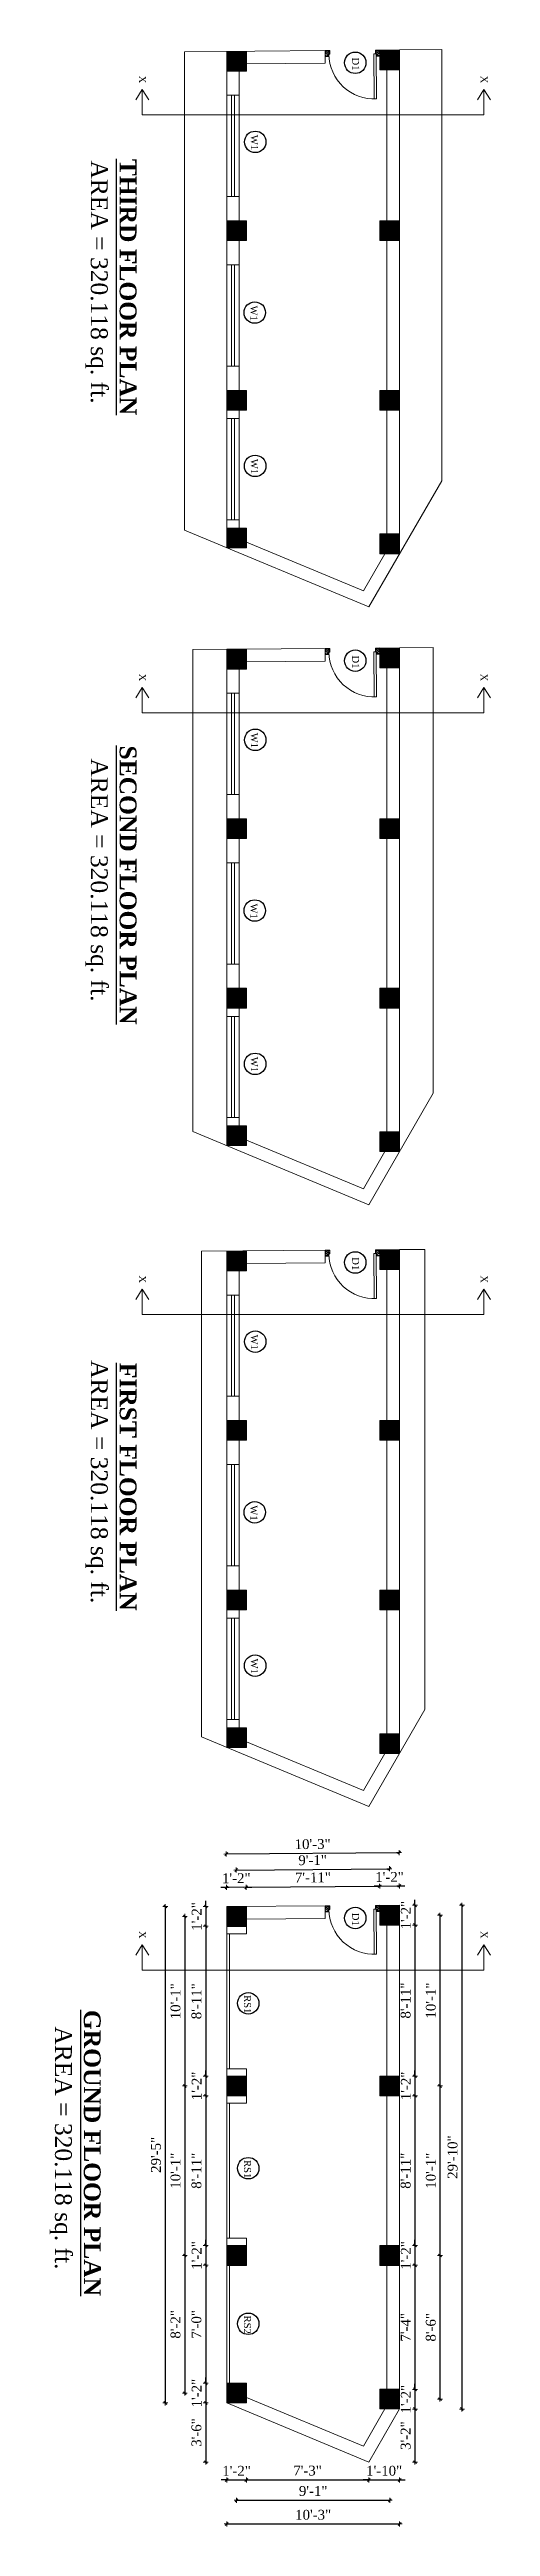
# Model space of a CAD drawing. Header units: inches. Extents: x 20273 to 74670, y -14357 to 735.
# Drawn here: x 33704 to 34017, y -3832 to -2071 of the extents above; entities that cross this region are included whole.
import ezdxf

# ---------------------------------------------------------------- set-up
doc = ezdxf.new("R2010")
doc.units = ezdxf.units.IN
doc.header["$LTSCALE"] = 5
doc.header["$MEASUREMENT"] = 0
for name, color, linetype, lineweight in [('A-WALL', 7, 'Continuous', 9), ('Dimension', 7, 'Continuous', 18), ('DOOR', 62, 'Continuous', 0)]:
    doc.layers.add(name, color=color, linetype=linetype, lineweight=lineweight)
doc.layers.add('dim line', color=7, linetype='Continuous', lineweight=15, true_color=0xfab2b2)
doc.layers.add('TEXT', color=6, linetype='Continuous')
doc.layers.add('WALL', color=7, linetype='Continuous')
doc.styles.add('ordinary', font='times.ttf')
doc.dimstyles.new('Copy of 96', dxfattribs={"dimtxt": 7, "dimasz": 4, "dimexe": 0.5, "dimexo": 0.5, "dimgap": 3, "dimtad": 1, "dimdec": 1, "dimzin": 11, "dimdsep": 46, "dimlunit": 4, "dimtxsty": 'ordinary', "dimblk": 'OBLIQUE', "dimcen": 0.09, "dimse1": 1, "dimse2": 1, "dimclrt": 6, "dimazin": 0, "dimtfac": 1, "dimtdec": 1, "dimtix": 1, "dimtmove": 2, "dimatfit": 3, "dimldrblk": 'leader', "dimfxl": 0.5, "dimfxlon": 1, "dimtolj": 1, "dimtzin": 0, "dimarcsym": 0})
pattern_1 = [(315, (37617.17005, 22728.64998), (0.08838834765, 0.08838834765), [])]
pattern_2 = [(315, (37617.17005, 23194.70298), (0.08838834765, 0.08838834765), [])]
pattern_3 = [(315, (37617.17005, 23622.51357), (0.08838834765, 0.08838834765), [])]
pattern_4 = [(315, (37617.17005, 24047.61573), (0.08838834765, 0.08838834765), [])]

msp = doc.modelspace()

# ---------------------------------------------------------------- texts
at = {"layer": 'TEXT', "style": 'ordinary'}
for s, rotation, p in [('D1', 270, (33918.8, -2077.17)), ('X', 270, (33767.15, -2090.04)), ('X', 270, (34010.14, -2090.04)), ('W1', 270.00039, (33846.84, -2132.1)), ('W1', 270.00039, (33846.48, -2253.45)), ('W1', 270.00039, (33846.77, -2362.45)), ('X', 270, (33767.15, -2515.14)), ('D1', 270, (33918.8, -2502.28)), ('X', 270, (34010.14, -2515.14)), ('W1', 270.00039, (33846.84, -2557.2)), ('W1', 270.00039, (33846.48, -2678.55)), ('W1', 270.00039, (33846.77, -2787.55)), ('D1', 270, (33918.8, -2930.09)), ('X', 270, (33767.15, -2942.95)), ('X', 270, (34010.14, -2942.95)), ('W1', 270.00039, (33846.84, -2985.01)), ('W1', 270.00039, (33846.48, -3106.36)), ('W1', 270.00039, (33846.77, -3215.36)), ('D1', 270, (33918.8, -3396.14)), ('X', 270, (33767.15, -3409.01)), ('X', 270, (34010.14, -3409.01)), ('RS1', 270.00039, (33841.86, -3454.61)), ('RS1', 270.00039, (33841.86, -3571.85)), ('RS2', 270.00039, (33841.86, -3682.46))]:
    msp.add_text(s, height=5, rotation=rotation, dxfattribs=at).set_placement(p)
at = {"layer": 'TEXT', "char_height": 12, "width": 219.8151, "attachment_point": 8, "rotation": 269.99961, "style": 'ordinary'}
for s, insert in [('AREA = 320.118 sq. ft.', (33729.04, -2236.75)), ('{\\fTimes New Roman|b1|i0|c0|p18;\\LTHIRD FLOOR PLAN}', (33753.28, -2240.34)), ('{\\fTimes New Roman|b1|i0|c0|p18;\\LSECOND FLOOR PLAN}', (33753.28, -2665.44)), ('AREA = 320.118 sq. ft.', (33729.04, -2661.85)), ('AREA = 320.118 sq. ft.', (33729.04, -3089.66)), ('{\\fTimes New Roman|b1|i0|c0|p18;\\LFIRST FLOOR PLAN}', (33753.28, -3093.25)), ('{\\fTimes New Roman|b1|i0|c0|p18;\\LGROUND FLOOR PLAN}', (33727.78, -3566.87)), ('AREA = 320.118 sq. ft.', (33703.54, -3563.29))]:
    msp.add_mtext(s, dxfattribs=dict(at, insert=insert))

# ---------------------------------------------------------------- blocks, each defined once
blk = doc.blocks.new('A$C27B36B59')
at = {"layer": 'DOOR'}
for p, q in [((0, 4), (0, 0)), ((2.5, 4), (0, 4)), ((0, 0), (3, 0)), ((2.5, 2.5), (2.5, 4)), ((3, 2.5), (2.5, 2.5)), ((3, 0), (3, 2.5))]:
    blk.add_line(p, q, dxfattribs=at)
for centre, radius, start, end in [((-1.4, -0.5), 4.75, 22.1411, 72.838), ((1.3, 2.1), 1.64, 45.138, 144.8948), ((2.2, 0.3), 2.49, 83.3149, 152.658), ((0.1, 0.4), 2.05, 349.4875, 93.6805), ((2, -0.5), 2.01, 58.7447, 166.495), ((-0.1, 0.3), 1.13, 343.542, 86.947), ((2.1, -0.4), 1.17, 38.2816, 160.1519)]:
    blk.add_arc(centre, radius, start, end, dxfattribs=at)
blk = doc.blocks.new('D2')
at = {"layer": 'DOOR'}
for p, q in [((74474, 24047.6), (74474, 24018.1)), ((74474, 24047.6), (74475.5, 24047.6)), ((74475.5, 24047.6), (74475.5, 24018.1))]:
    blk.add_line(p, q, dxfattribs=at)
blk.add_arc((74474, 24047.6), 29.5, 180, 272.9146, dxfattribs=at)
at = {"layer": 'DOOR', "xscale": -1, "rotation": 180}
blk.add_blockref('A$C27B36B59', (74442, 24050.1), dxfattribs=at)
at = {"layer": 'DOOR', "rotation": 180}
blk.add_blockref('A$C27B36B59', (74478, 24050.1), dxfattribs=at)
blk = doc.blocks.new('oblique')
at = {"color": 0, "lineweight": -2}
blk.add_line((0.25, 0.25), (-0.25, -0.25), dxfattribs=at)
at = {"layer": 'dim line', "lineweight": 9}
for p, q in [((-0.4375, 0), (0.4375, 0)), ((0, 0.4375), (0, -0.4375))]:
    blk.add_line(p, q, dxfattribs=at)
blk = doc.blocks.new('*D181')
at = {"layer": 'A-WALL', "color": 0, "lineweight": -2, "ltscale": 50, "transparency": 16777216}
for p, q in [((33814.7, -3391.7), (33814.7, -3387.7)), ((33814.7, -3391.7), (33814.7, -3405.7)), ((33814.7, -3405.7), (33814.7, -3409.7))]:
    blk.add_line(p, q, dxfattribs=at)
at = {"layer": 'Defpoints', "color": 0, "ltscale": 50, "transparency": 16777216}
for p in [(33829.6, -3391.7), (33814.7, -3405.7), (33829.6, -3405.7)]:
    blk.add_point(p, dxfattribs=at)
at = {"layer": 'A-WALL', "color": 0, "lineweight": -2, "ltscale": 50, "transparency": 16777216, "xscale": 4, "yscale": 4, "zscale": 4}
for p, rotation in [((33814.7, -3391.7), 270), ((33814.7, -3405.7), 90)]:
    blk.add_blockref('oblique', p, dxfattribs=dict(at, rotation=rotation))
at = {"layer": 'A-WALL', "color": 6, "ltscale": 50, "transparency": 16777216, "insert": (33808.2, -3398.7), "char_height": 7, "attachment_point": 5, "rotation": 90, "style": 'ordinary'}
blk.add_mtext('\\A1;1\'-2"', dxfattribs=at)
blk = doc.blocks.new('_OBLIQUE')
at = {"color": 0, "linetype": 'ByBlock'}
blk.add_line((-0.5, -0.5), (0.5, 0.5), dxfattribs=at)
blk = doc.blocks.new('leader')
at = {"layer": 'Dimension'}
for p, q in [((-4.42, 0), (4.42, 0)), ((0, -4.33), (0, 4.33))]:
    blk.add_line(p, q, dxfattribs=at)
blk = doc.blocks.new('*D182')
at = {"layer": 'A-WALL', "color": 0, "lineweight": -2, "ltscale": 5, "transparency": 16777216}
blk.add_line((33814.7, -3405.7), (33814.7, -3512.2), dxfattribs=at)
at = {"layer": 'Defpoints', "color": 0, "ltscale": 5, "transparency": 16777216}
for p in [(33829.6, -3405.7), (33814.7, -3512.2), (33829.6, -3512.2)]:
    blk.add_point(p, dxfattribs=at)
at = {"layer": 'A-WALL', "color": 0, "lineweight": -2, "ltscale": 5, "transparency": 16777216, "xscale": 4, "yscale": 4, "zscale": 4}
for p, rotation in [((33814.7, -3405.7), 90), ((33814.7, -3512.2), 270)]:
    blk.add_blockref('oblique', p, dxfattribs=dict(at, rotation=rotation))
at = {"layer": 'A-WALL', "color": 6, "ltscale": 5, "transparency": 16777216, "insert": (33808.1, -3459), "char_height": 7, "attachment_point": 5, "rotation": 90, "style": 'ordinary'}
blk.add_mtext('\\A1;8\'-11"', dxfattribs=at)
blk = doc.blocks.new('*D183')
at = {"layer": 'A-WALL', "color": 0, "lineweight": -2, "ltscale": 5, "transparency": 16777216}
for p, q in [((33814.7, -3512.2), (33814.7, -3508.2)), ((33814.7, -3512.2), (33814.7, -3526.2)), ((33814.7, -3526.2), (33814.7, -3530.2))]:
    blk.add_line(p, q, dxfattribs=at)
at = {"layer": 'Defpoints', "color": 0, "ltscale": 5, "transparency": 16777216}
for p in [(33829.6, -3512.2), (33814.7, -3526.2), (33829.6, -3526.2)]:
    blk.add_point(p, dxfattribs=at)
at = {"layer": 'A-WALL', "color": 0, "lineweight": -2, "ltscale": 5, "transparency": 16777216, "xscale": 4, "yscale": 4, "zscale": 4}
for p, rotation in [((33814.7, -3512.2), 270), ((33814.7, -3526.2), 90)]:
    blk.add_blockref('oblique', p, dxfattribs=dict(at, rotation=rotation))
at = {"layer": 'A-WALL', "color": 6, "ltscale": 5, "transparency": 16777216, "insert": (33808.2, -3519.2), "char_height": 7, "attachment_point": 5, "rotation": 90, "style": 'ordinary'}
blk.add_mtext('\\A1;1\'-2"', dxfattribs=at)
blk = doc.blocks.new('*D184')
at = {"layer": 'A-WALL', "color": 0, "lineweight": -2, "ltscale": 5, "transparency": 16777216}
blk.add_line((33814.7, -3526.2), (33814.7, -3632.7), dxfattribs=at)
at = {"layer": 'Defpoints', "color": 0, "ltscale": 5, "transparency": 16777216}
for p in [(33829.6, -3526.2), (33814.7, -3632.7), (33829.6, -3632.7)]:
    blk.add_point(p, dxfattribs=at)
at = {"layer": 'A-WALL', "color": 0, "lineweight": -2, "ltscale": 5, "transparency": 16777216, "xscale": 4, "yscale": 4, "zscale": 4}
for p, rotation in [((33814.7, -3526.2), 90), ((33814.7, -3632.7), 270)]:
    blk.add_blockref('oblique', p, dxfattribs=dict(at, rotation=rotation))
at = {"layer": 'A-WALL', "color": 6, "ltscale": 5, "transparency": 16777216, "insert": (33808.1, -3579.5), "char_height": 7, "attachment_point": 5, "rotation": 90, "style": 'ordinary'}
blk.add_mtext('\\A1;8\'-11"', dxfattribs=at)
blk = doc.blocks.new('*D185')
at = {"layer": 'A-WALL', "color": 0, "lineweight": -2, "ltscale": 5, "transparency": 16777216}
for p, q in [((33814.7, -3632.7), (33814.7, -3628.7)), ((33814.7, -3632.7), (33814.7, -3646.7)), ((33814.7, -3646.7), (33814.7, -3650.7))]:
    blk.add_line(p, q, dxfattribs=at)
at = {"layer": 'Defpoints', "color": 0, "ltscale": 5, "transparency": 16777216}
for p in [(33829.6, -3632.7), (33814.7, -3646.7), (33829.6, -3646.7)]:
    blk.add_point(p, dxfattribs=at)
at = {"layer": 'A-WALL', "color": 0, "lineweight": -2, "ltscale": 5, "transparency": 16777216, "xscale": 4, "yscale": 4, "zscale": 4}
for p, rotation in [((33814.7, -3632.7), 270), ((33814.7, -3646.7), 90)]:
    blk.add_blockref('oblique', p, dxfattribs=dict(at, rotation=rotation))
at = {"layer": 'A-WALL', "color": 6, "ltscale": 5, "transparency": 16777216, "insert": (33808.2, -3639.7), "char_height": 7, "attachment_point": 5, "rotation": 90, "style": 'ordinary'}
blk.add_mtext('\\A1;1\'-2"', dxfattribs=at)
blk = doc.blocks.new('*D186')
at = {"layer": 'A-WALL', "color": 0, "lineweight": -2, "ltscale": 5, "transparency": 16777216}
blk.add_line((33814.7, -3646.7), (33814.7, -3730.6), dxfattribs=at)
at = {"layer": 'Defpoints', "color": 0, "ltscale": 5, "transparency": 16777216}
for p in [(33829.6, -3646.7), (33814.7, -3730.6), (33829.6, -3730.6)]:
    blk.add_point(p, dxfattribs=at)
at = {"layer": 'A-WALL', "color": 0, "lineweight": -2, "ltscale": 5, "transparency": 16777216, "xscale": 4, "yscale": 4, "zscale": 4}
for p, rotation in [((33814.7, -3646.7), 90), ((33814.7, -3730.6), 270)]:
    blk.add_blockref('oblique', p, dxfattribs=dict(at, rotation=rotation))
at = {"layer": 'A-WALL', "color": 6, "ltscale": 5, "transparency": 16777216, "insert": (33808.1, -3688.7), "char_height": 7, "attachment_point": 5, "rotation": 90, "style": 'ordinary'}
blk.add_mtext('\\A1;7\'-0"', dxfattribs=at)
blk = doc.blocks.new('*D187')
at = {"layer": 'A-WALL', "color": 0, "lineweight": -2, "ltscale": 5, "transparency": 16777216}
for p, q in [((33814.7, -3730.6), (33814.7, -3726.6)), ((33814.7, -3730.6), (33814.7, -3744.6)), ((33814.7, -3744.6), (33814.7, -3748.6))]:
    blk.add_line(p, q, dxfattribs=at)
at = {"layer": 'Defpoints', "color": 0, "ltscale": 5, "transparency": 16777216}
for p in [(33829.6, -3730.6), (33814.7, -3744.6), (33829.6, -3744.6)]:
    blk.add_point(p, dxfattribs=at)
at = {"layer": 'A-WALL', "color": 0, "lineweight": -2, "ltscale": 5, "transparency": 16777216, "xscale": 4, "yscale": 4, "zscale": 4}
for p, rotation in [((33814.7, -3730.6), 270), ((33814.7, -3744.6), 90)]:
    blk.add_blockref('oblique', p, dxfattribs=dict(at, rotation=rotation))
at = {"layer": 'A-WALL', "color": 6, "ltscale": 5, "transparency": 16777216, "insert": (33808.2, -3737.6), "char_height": 7, "attachment_point": 5, "rotation": 90, "style": 'ordinary'}
blk.add_mtext('\\A1;1\'-2"', dxfattribs=at)
blk = doc.blocks.new('*D188')
at = {"layer": 'A-WALL', "color": 0, "lineweight": -2, "ltscale": 5, "transparency": 16777216}
blk.add_line((33799.8, -3398.7), (33799.8, -3519.2), dxfattribs=at)
at = {"layer": 'Defpoints', "color": 0, "ltscale": 5, "transparency": 16777216}
for p in [(33836.6, -3398.7), (33799.8, -3519.2), (33836.6, -3519.2)]:
    blk.add_point(p, dxfattribs=at)
at = {"layer": 'A-WALL', "color": 0, "lineweight": -2, "ltscale": 5, "transparency": 16777216, "xscale": 4, "yscale": 4, "zscale": 4}
for p, rotation in [((33799.8, -3398.7), 90), ((33799.8, -3519.2), 270)]:
    blk.add_blockref('oblique', p, dxfattribs=dict(at, rotation=rotation))
at = {"layer": 'A-WALL', "color": 6, "ltscale": 5, "transparency": 16777216, "insert": (33793.2, -3459), "char_height": 7, "attachment_point": 5, "rotation": 90, "style": 'ordinary'}
blk.add_mtext('\\A1;10\'-1"', dxfattribs=at)
blk = doc.blocks.new('*D189')
at = {"layer": 'A-WALL', "color": 0, "lineweight": -2, "ltscale": 5, "transparency": 16777216}
blk.add_line((33799.8, -3519.2), (33799.8, -3639.7), dxfattribs=at)
at = {"layer": 'Defpoints', "color": 0, "ltscale": 5, "transparency": 16777216}
for p in [(33836.6, -3519.2), (33799.8, -3639.7), (33836.6, -3639.7)]:
    blk.add_point(p, dxfattribs=at)
at = {"layer": 'A-WALL', "color": 0, "lineweight": -2, "ltscale": 5, "transparency": 16777216, "xscale": 4, "yscale": 4, "zscale": 4}
for p, rotation in [((33799.8, -3519.2), 90), ((33799.8, -3639.7), 270)]:
    blk.add_blockref('oblique', p, dxfattribs=dict(at, rotation=rotation))
at = {"layer": 'A-WALL', "color": 6, "ltscale": 5, "transparency": 16777216, "insert": (33793.2, -3579.5), "char_height": 7, "attachment_point": 5, "rotation": 90, "style": 'ordinary'}
blk.add_mtext('\\A1;10\'-1"', dxfattribs=at)
blk = doc.blocks.new('*D190')
at = {"layer": 'A-WALL', "color": 0, "lineweight": -2, "ltscale": 5, "transparency": 16777216}
blk.add_line((33799.8, -3639.7), (33799.8, -3737.6), dxfattribs=at)
at = {"layer": 'Defpoints', "color": 0, "ltscale": 5, "transparency": 16777216}
for p in [(33836.6, -3639.7), (33799.8, -3737.6), (33836.6, -3737.6)]:
    blk.add_point(p, dxfattribs=at)
at = {"layer": 'A-WALL', "color": 0, "lineweight": -2, "ltscale": 5, "transparency": 16777216, "xscale": 4, "yscale": 4, "zscale": 4}
for p, rotation in [((33799.8, -3639.7), 90), ((33799.8, -3737.6), 270)]:
    blk.add_blockref('oblique', p, dxfattribs=dict(at, rotation=rotation))
at = {"layer": 'A-WALL', "color": 6, "ltscale": 5, "transparency": 16777216, "insert": (33793.2, -3688.7), "char_height": 7, "attachment_point": 5, "rotation": 90, "style": 'ordinary'}
blk.add_mtext('\\A1;8\'-2"', dxfattribs=at)
blk = doc.blocks.new('*D175')
at = {"layer": 'A-WALL', "color": 0, "lineweight": -2, "ltscale": 5, "transparency": 16777216}
blk.add_line((33785.9, -3391.7), (33785.9, -3744.6), dxfattribs=at)
at = {"layer": 'Defpoints', "color": 0, "ltscale": 5, "transparency": 16777216}
for p in [(33829.6, -3391.7), (33785.9, -3744.6), (33829.6, -3744.6)]:
    blk.add_point(p, dxfattribs=at)
at = {"layer": 'A-WALL', "color": 0, "lineweight": -2, "ltscale": 5, "transparency": 16777216, "xscale": 4, "yscale": 4, "zscale": 4}
for p, rotation in [((33785.9, -3391.7), 90), ((33785.9, -3744.6), 270)]:
    blk.add_blockref('oblique', p, dxfattribs=dict(at, rotation=rotation))
at = {"layer": 'A-WALL', "color": 6, "ltscale": 5, "transparency": 16777216, "insert": (33779.3, -3568.2), "char_height": 7, "attachment_point": 5, "rotation": 90, "style": 'ordinary'}
blk.add_mtext('\\A1;29\'-5"', dxfattribs=at)
blk = doc.blocks.new('*D176')
at = {"layer": 'A-WALL', "color": 0, "lineweight": -2, "ltscale": 50, "transparency": 16777216}
blk.add_line((33829.3, -3354.3), (33952.2, -3353.3), dxfattribs=at)
at = {"layer": 'Defpoints', "color": 0, "ltscale": 50, "transparency": 16777216}
for p in [(33952.2, -3353.3), (33829.6, -3391.7), (33952.6, -3390.7)]:
    blk.add_point(p, dxfattribs=at)
at = {"layer": 'A-WALL', "color": 0, "lineweight": -2, "ltscale": 50, "transparency": 16777216, "xscale": 4, "yscale": 4, "zscale": 4}
for p, rotation in [((33829.3, -3354.3), 180.4857626912944), ((33952.2, -3353.3), 0.4857626912944055)]:
    blk.add_blockref('oblique', p, dxfattribs=dict(at, rotation=rotation))
at = {"layer": 'A-WALL', "color": 6, "ltscale": 50, "transparency": 16777216, "insert": (33890.7, -3347.3), "char_height": 7, "attachment_point": 5, "rotation": 0.4858, "style": 'ordinary'}
blk.add_mtext('\\A1;10\'-3"', dxfattribs=at)
blk = doc.blocks.new('*D191')
at = {"layer": 'A-WALL', "color": 0, "lineweight": -2, "ltscale": 5, "transparency": 16777216}
blk.add_line((33843.5, -3378), (33938.4, -3377.2), dxfattribs=at)
at = {"layer": 'Defpoints', "color": 0, "ltscale": 5, "transparency": 16777216}
for p in [(33938.4, -3377.2), (33843.6, -3391.6), (33938.6, -3390.8)]:
    blk.add_point(p, dxfattribs=at)
at = {"layer": 'A-WALL', "color": 0, "lineweight": -2, "ltscale": 5, "transparency": 16777216, "xscale": 4, "yscale": 4, "zscale": 4}
for p, rotation in [((33843.5, -3378), 180.4857626911819), ((33938.4, -3377.2), 0.4857626911819156)]:
    blk.add_blockref('oblique', p, dxfattribs=dict(at, rotation=rotation))
at = {"layer": 'A-WALL', "color": 6, "ltscale": 5, "transparency": 16777216, "insert": (33890.9, -3371), "char_height": 7, "attachment_point": 5, "rotation": 0.4858, "style": 'ordinary'}
blk.add_mtext('\\A1;7\'-11"', dxfattribs=at)
blk = doc.blocks.new('*D177')
at = {"layer": 'A-WALL', "color": 0, "lineweight": -2, "ltscale": 5, "transparency": 16777216}
blk.add_line((33836.3, -3365.7), (33945.3, -3364.8), dxfattribs=at)
at = {"layer": 'Defpoints', "color": 0, "ltscale": 5, "transparency": 16777216}
for p in [(33945.3, -3364.8), (33945.6, -3397.8), (33836.6, -3398.7)]:
    blk.add_point(p, dxfattribs=at)
at = {"layer": 'A-WALL', "color": 0, "lineweight": -2, "ltscale": 5, "transparency": 16777216, "xscale": 4, "yscale": 4, "zscale": 4}
for p, rotation in [((33945.3, -3364.8), 0.4857626911819156), ((33836.3, -3365.7), 180.4857626911819)]:
    blk.add_blockref('oblique', p, dxfattribs=dict(at, rotation=rotation))
at = {"layer": 'A-WALL', "color": 6, "ltscale": 5, "transparency": 16777216, "insert": (33890.7, -3358.7), "char_height": 7, "attachment_point": 5, "rotation": 0.4858, "style": 'ordinary'}
blk.add_mtext('\\A1;9\'-1"', dxfattribs=at)
blk = doc.blocks.new('*D192')
at = {"layer": 'A-WALL', "color": 0, "lineweight": -2, "ltscale": 5, "transparency": 16777216}
for p, q in [((33938.4, -3377.2), (33934.4, -3377.2)), ((33938.4, -3377.2), (33952.4, -3377)), ((33952.4, -3377), (33956.4, -3377))]:
    blk.add_line(p, q, dxfattribs=at)
at = {"layer": 'Defpoints', "color": 0, "ltscale": 5, "transparency": 16777216}
for p in [(33952.4, -3377), (33938.6, -3390.8), (33952.6, -3390.7)]:
    blk.add_point(p, dxfattribs=at)
at = {"layer": 'A-WALL', "color": 0, "lineweight": -2, "ltscale": 5, "transparency": 16777216, "xscale": 4, "yscale": 4, "zscale": 4}
for p, rotation in [((33938.4, -3377.2), 0.4857626911819501), ((33952.4, -3377), 180.4857626911819)]:
    blk.add_blockref('oblique', p, dxfattribs=dict(at, rotation=rotation))
at = {"layer": 'A-WALL', "color": 6, "ltscale": 5, "transparency": 16777216, "insert": (33945.4, -3370.6), "char_height": 7, "attachment_point": 5, "rotation": 0.4858, "style": 'ordinary'}
blk.add_mtext('\\A1;1\'-2"', dxfattribs=at)
blk = doc.blocks.new('*D193')
at = {"layer": 'A-WALL', "color": 0, "lineweight": -2, "ltscale": 5, "transparency": 16777216}
for p, q in [((33829.5, -3378.1), (33825.5, -3378.1)), ((33843.5, -3378), (33829.5, -3378.1)), ((33843.5, -3378), (33847.5, -3377.9))]:
    blk.add_line(p, q, dxfattribs=at)
at = {"layer": 'Defpoints', "color": 0, "ltscale": 5, "transparency": 16777216}
for p in [(33829.5, -3378.1), (33829.6, -3391.7), (33843.6, -3391.6)]:
    blk.add_point(p, dxfattribs=at)
at = {"layer": 'A-WALL', "color": 0, "lineweight": -2, "ltscale": 5, "transparency": 16777216, "xscale": 4, "yscale": 4, "zscale": 4}
for p, rotation in [((33829.5, -3378.1), 0.4857626911819156), ((33843.5, -3378), 180.4857626911819)]:
    blk.add_blockref('oblique', p, dxfattribs=dict(at, rotation=rotation))
at = {"layer": 'A-WALL', "color": 6, "ltscale": 5, "transparency": 16777216, "insert": (33836.4, -3371.5), "char_height": 7, "attachment_point": 5, "rotation": 0.4858, "style": 'ordinary'}
blk.add_mtext('\\A1;1\'-2"', dxfattribs=at)
blk = doc.blocks.new('*D194')
at = {"layer": 'A-WALL', "color": 0, "lineweight": -2, "ltscale": 5, "transparency": 16777216}
for p, q in [((33963.5, -3390.8), (33963.5, -3386.8)), ((33963.5, -3390.8), (33963.5, -3404.8)), ((33963.5, -3404.8), (33963.5, -3408.8))]:
    blk.add_line(p, q, dxfattribs=at)
at = {"layer": 'Defpoints', "color": 0, "ltscale": 5, "transparency": 16777216}
for p in [(33952.6, -3390.8), (33952.6, -3404.8), (33963.5, -3404.8)]:
    blk.add_point(p, dxfattribs=at)
at = {"layer": 'A-WALL', "color": 0, "lineweight": -2, "ltscale": 5, "transparency": 16777216, "xscale": 4, "yscale": 4, "zscale": 4}
for p, rotation in [((33963.5, -3390.8), 270), ((33963.5, -3404.8), 90)]:
    blk.add_blockref('oblique', p, dxfattribs=dict(at, rotation=rotation))
at = {"layer": 'A-WALL', "color": 6, "ltscale": 5, "transparency": 16777216, "insert": (33957, -3397.8), "char_height": 7, "attachment_point": 5, "rotation": 90, "style": 'ordinary'}
blk.add_mtext('\\A1;1\'-2"', dxfattribs=at)
blk = doc.blocks.new('*D195')
at = {"layer": 'A-WALL', "color": 0, "lineweight": -2, "ltscale": 5, "transparency": 16777216}
blk.add_line((33963.5, -3404.8), (33963.5, -3512.2), dxfattribs=at)
at = {"layer": 'Defpoints', "color": 0, "ltscale": 5, "transparency": 16777216}
for p in [(33952.6, -3404.8), (33952.6, -3512.2), (33963.5, -3512.2)]:
    blk.add_point(p, dxfattribs=at)
at = {"layer": 'A-WALL', "color": 0, "lineweight": -2, "ltscale": 5, "transparency": 16777216, "xscale": 4, "yscale": 4, "zscale": 4}
for p, rotation in [((33963.5, -3404.8), 90), ((33963.5, -3512.2), 270)]:
    blk.add_blockref('oblique', p, dxfattribs=dict(at, rotation=rotation))
at = {"layer": 'A-WALL', "color": 6, "ltscale": 5, "transparency": 16777216, "insert": (33956.9, -3458.5), "char_height": 7, "attachment_point": 5, "rotation": 90, "style": 'ordinary'}
blk.add_mtext('\\A1;8\'-11"', dxfattribs=at)
blk = doc.blocks.new('*D196')
at = {"layer": 'A-WALL', "color": 0, "lineweight": -2, "ltscale": 5, "transparency": 16777216}
for p, q in [((33963.5, -3512.2), (33963.5, -3508.2)), ((33963.5, -3512.2), (33963.5, -3526.2)), ((33963.5, -3526.2), (33963.5, -3530.2))]:
    blk.add_line(p, q, dxfattribs=at)
at = {"layer": 'Defpoints', "color": 0, "ltscale": 5, "transparency": 16777216}
for p in [(33952.6, -3512.2), (33952.6, -3526.2), (33963.5, -3526.2)]:
    blk.add_point(p, dxfattribs=at)
at = {"layer": 'A-WALL', "color": 0, "lineweight": -2, "ltscale": 5, "transparency": 16777216, "xscale": 4, "yscale": 4, "zscale": 4}
for p, rotation in [((33963.5, -3512.2), 270), ((33963.5, -3526.2), 90)]:
    blk.add_blockref('oblique', p, dxfattribs=dict(at, rotation=rotation))
at = {"layer": 'A-WALL', "color": 6, "ltscale": 5, "transparency": 16777216, "insert": (33957, -3519.2), "char_height": 7, "attachment_point": 5, "rotation": 90, "style": 'ordinary'}
blk.add_mtext('\\A1;1\'-2"', dxfattribs=at)
blk = doc.blocks.new('*D197')
at = {"layer": 'A-WALL', "color": 0, "lineweight": -2, "ltscale": 5, "transparency": 16777216}
blk.add_line((33963.5, -3526.2), (33963.5, -3632.7), dxfattribs=at)
at = {"layer": 'Defpoints', "color": 0, "ltscale": 5, "transparency": 16777216}
for p in [(33952.6, -3526.2), (33952.6, -3632.7), (33963.5, -3632.7)]:
    blk.add_point(p, dxfattribs=at)
at = {"layer": 'A-WALL', "color": 0, "lineweight": -2, "ltscale": 5, "transparency": 16777216, "xscale": 4, "yscale": 4, "zscale": 4}
for p, rotation in [((33963.5, -3526.2), 90), ((33963.5, -3632.7), 270)]:
    blk.add_blockref('oblique', p, dxfattribs=dict(at, rotation=rotation))
at = {"layer": 'A-WALL', "color": 6, "ltscale": 5, "transparency": 16777216, "insert": (33956.9, -3579.5), "char_height": 7, "attachment_point": 5, "rotation": 90, "style": 'ordinary'}
blk.add_mtext('\\A1;8\'-11"', dxfattribs=at)
blk = doc.blocks.new('*D198')
at = {"layer": 'A-WALL', "color": 0, "lineweight": -2, "ltscale": 5, "transparency": 16777216}
for p, q in [((33963.5, -3632.7), (33963.5, -3628.7)), ((33963.5, -3632.7), (33963.5, -3646.7)), ((33963.5, -3646.7), (33963.5, -3650.7))]:
    blk.add_line(p, q, dxfattribs=at)
at = {"layer": 'Defpoints', "color": 0, "ltscale": 5, "transparency": 16777216}
for p in [(33952.6, -3632.7), (33952.6, -3646.7), (33963.5, -3646.7)]:
    blk.add_point(p, dxfattribs=at)
at = {"layer": 'A-WALL', "color": 0, "lineweight": -2, "ltscale": 5, "transparency": 16777216, "xscale": 4, "yscale": 4, "zscale": 4}
for p, rotation in [((33963.5, -3632.7), 270), ((33963.5, -3646.7), 90)]:
    blk.add_blockref('oblique', p, dxfattribs=dict(at, rotation=rotation))
at = {"layer": 'A-WALL', "color": 6, "ltscale": 5, "transparency": 16777216, "insert": (33957, -3639.7), "char_height": 7, "attachment_point": 5, "rotation": 90, "style": 'ordinary'}
blk.add_mtext('\\A1;1\'-2"', dxfattribs=at)
blk = doc.blocks.new('*D199')
at = {"layer": 'A-WALL', "color": 0, "lineweight": -2, "ltscale": 5, "transparency": 16777216}
blk.add_line((33963.5, -3646.7), (33963.5, -3734.9), dxfattribs=at)
at = {"layer": 'Defpoints', "color": 0, "ltscale": 5, "transparency": 16777216}
for p in [(33952.6, -3646.7), (33952.6, -3734.9), (33963.5, -3734.9)]:
    blk.add_point(p, dxfattribs=at)
at = {"layer": 'A-WALL', "color": 0, "lineweight": -2, "ltscale": 5, "transparency": 16777216, "xscale": 4, "yscale": 4, "zscale": 4}
for p, rotation in [((33963.5, -3646.7), 90), ((33963.5, -3734.9), 270)]:
    blk.add_blockref('oblique', p, dxfattribs=dict(at, rotation=rotation))
at = {"layer": 'A-WALL', "color": 6, "ltscale": 5, "transparency": 16777216, "insert": (33956.9, -3690.8), "char_height": 7, "attachment_point": 5, "rotation": 90, "style": 'ordinary'}
blk.add_mtext('\\A1;7\'-4"', dxfattribs=at)
blk = doc.blocks.new('*D200')
at = {"layer": 'A-WALL', "color": 0, "lineweight": -2, "ltscale": 5, "transparency": 16777216}
for p, q in [((33963.5, -3734.9), (33963.5, -3730.9)), ((33963.5, -3734.9), (33963.5, -3748.9)), ((33963.5, -3748.9), (33963.5, -3752.9))]:
    blk.add_line(p, q, dxfattribs=at)
at = {"layer": 'Defpoints', "color": 0, "ltscale": 5, "transparency": 16777216}
for p in [(33952.6, -3734.9), (33952.6, -3748.9), (33963.5, -3748.9)]:
    blk.add_point(p, dxfattribs=at)
at = {"layer": 'A-WALL', "color": 0, "lineweight": -2, "ltscale": 5, "transparency": 16777216, "xscale": 4, "yscale": 4, "zscale": 4}
for p, rotation in [((33963.5, -3734.9), 270), ((33963.5, -3748.9), 90)]:
    blk.add_blockref('oblique', p, dxfattribs=dict(at, rotation=rotation))
at = {"layer": 'A-WALL', "color": 6, "ltscale": 5, "transparency": 16777216, "insert": (33957, -3741.9), "char_height": 7, "attachment_point": 5, "rotation": 90, "style": 'ordinary'}
blk.add_mtext('\\A1;1\'-2"', dxfattribs=at)
blk = doc.blocks.new('*D201')
at = {"layer": 'A-WALL', "color": 0, "lineweight": -2, "ltscale": 5, "transparency": 16777216}
blk.add_line((33963.5, -3748.9), (33963.5, -3786.7), dxfattribs=at)
at = {"layer": 'Defpoints', "color": 0, "ltscale": 5, "transparency": 16777216}
for p in [(33952.6, -3748.9), (33930.7, -3786.7), (33963.5, -3786.7)]:
    blk.add_point(p, dxfattribs=at)
at = {"layer": 'A-WALL', "color": 0, "lineweight": -2, "ltscale": 5, "transparency": 16777216, "xscale": 4, "yscale": 4, "zscale": 4}
for p, rotation in [((33963.5, -3748.9), 90), ((33963.5, -3786.7), 270)]:
    blk.add_blockref('oblique', p, dxfattribs=dict(at, rotation=rotation))
at = {"layer": 'A-WALL', "color": 6, "ltscale": 5, "transparency": 16777216, "insert": (33956.9, -3767.8), "char_height": 7, "attachment_point": 5, "rotation": 90, "style": 'ordinary'}
blk.add_mtext('\\A1;3\'-2"', dxfattribs=at)
blk = doc.blocks.new('*D202')
at = {"layer": 'A-WALL', "color": 0, "lineweight": -2, "ltscale": 5, "transparency": 16777216}
blk.add_line((33814.7, -3744.6), (33814.7, -3786.7), dxfattribs=at)
at = {"layer": 'Defpoints', "color": 0, "ltscale": 5, "transparency": 16777216}
for p in [(33829.6, -3744.6), (33814.7, -3786.7), (33930.7, -3786.7)]:
    blk.add_point(p, dxfattribs=at)
at = {"layer": 'A-WALL', "color": 0, "lineweight": -2, "ltscale": 5, "transparency": 16777216, "xscale": 4, "yscale": 4, "zscale": 4}
for p, rotation in [((33814.7, -3744.6), 90), ((33814.7, -3786.7), 270)]:
    blk.add_blockref('oblique', p, dxfattribs=dict(at, rotation=rotation))
at = {"layer": 'A-WALL', "color": 6, "ltscale": 5, "transparency": 16777216, "insert": (33808.1, -3765.6), "char_height": 7, "attachment_point": 5, "rotation": 90, "style": 'ordinary'}
blk.add_mtext('\\A1;3\'-6"', dxfattribs=at)
blk = doc.blocks.new('*D203')
at = {"layer": 'A-WALL', "color": 0, "lineweight": -2, "ltscale": 5, "transparency": 16777216}
blk.add_line((33981.3, -3397.8), (33981.3, -3519.2), dxfattribs=at)
at = {"layer": 'Defpoints', "color": 0, "ltscale": 5, "transparency": 16777216}
for p in [(33945.6, -3397.8), (33945.6, -3519.2), (33981.3, -3519.2)]:
    blk.add_point(p, dxfattribs=at)
at = {"layer": 'A-WALL', "color": 0, "lineweight": -2, "ltscale": 5, "transparency": 16777216, "xscale": 4, "yscale": 4, "zscale": 4}
for p, rotation in [((33981.3, -3397.8), 90), ((33981.3, -3519.2), 270)]:
    blk.add_blockref('oblique', p, dxfattribs=dict(at, rotation=rotation))
at = {"layer": 'A-WALL', "color": 6, "ltscale": 5, "transparency": 16777216, "insert": (33974.8, -3458.5), "char_height": 7, "attachment_point": 5, "rotation": 90, "style": 'ordinary'}
blk.add_mtext('\\A1;10\'-1"', dxfattribs=at)
blk = doc.blocks.new('*D204')
at = {"layer": 'A-WALL', "color": 0, "lineweight": -2, "ltscale": 5, "transparency": 16777216}
blk.add_line((33981.3, -3519.2), (33981.3, -3639.7), dxfattribs=at)
at = {"layer": 'Defpoints', "color": 0, "ltscale": 5, "transparency": 16777216}
for p in [(33945.6, -3519.2), (33945.6, -3639.7), (33981.3, -3639.7)]:
    blk.add_point(p, dxfattribs=at)
at = {"layer": 'A-WALL', "color": 0, "lineweight": -2, "ltscale": 5, "transparency": 16777216, "xscale": 4, "yscale": 4, "zscale": 4}
for p, rotation in [((33981.3, -3519.2), 90), ((33981.3, -3639.7), 270)]:
    blk.add_blockref('oblique', p, dxfattribs=dict(at, rotation=rotation))
at = {"layer": 'A-WALL', "color": 6, "ltscale": 5, "transparency": 16777216, "insert": (33974.8, -3579.5), "char_height": 7, "attachment_point": 5, "rotation": 90, "style": 'ordinary'}
blk.add_mtext('\\A1;10\'-1"', dxfattribs=at)
blk = doc.blocks.new('*D205')
at = {"layer": 'A-WALL', "color": 0, "lineweight": -2, "ltscale": 5, "transparency": 16777216}
blk.add_line((33981.3, -3639.7), (33981.3, -3741.9), dxfattribs=at)
at = {"layer": 'Defpoints', "color": 0, "ltscale": 5, "transparency": 16777216}
for p in [(33945.6, -3639.7), (33945.6, -3741.9), (33981.3, -3741.9)]:
    blk.add_point(p, dxfattribs=at)
at = {"layer": 'A-WALL', "color": 0, "lineweight": -2, "ltscale": 5, "transparency": 16777216, "xscale": 4, "yscale": 4, "zscale": 4}
for p, rotation in [((33981.3, -3639.7), 90), ((33981.3, -3741.9), 270)]:
    blk.add_blockref('oblique', p, dxfattribs=dict(at, rotation=rotation))
at = {"layer": 'A-WALL', "color": 6, "ltscale": 5, "transparency": 16777216, "insert": (33974.8, -3690.8), "char_height": 7, "attachment_point": 5, "rotation": 90, "style": 'ordinary'}
blk.add_mtext('\\A1;8\'-6"', dxfattribs=at)
blk = doc.blocks.new('*D178')
at = {"layer": 'A-WALL', "color": 0, "lineweight": -2, "ltscale": 5, "transparency": 16777216}
blk.add_line((33996.9, -3390.7), (33996.9, -3748.9), dxfattribs=at)
at = {"layer": 'Defpoints', "color": 0, "ltscale": 5, "transparency": 16777216}
for p in [(33952.6, -3390.7), (33952.6, -3748.9), (33996.9, -3748.9)]:
    blk.add_point(p, dxfattribs=at)
at = {"layer": 'A-WALL', "color": 0, "lineweight": -2, "ltscale": 5, "transparency": 16777216, "xscale": 4, "yscale": 4, "zscale": 4}
for p, rotation in [((33996.9, -3390.7), 90), ((33996.9, -3748.9), 270)]:
    blk.add_blockref('oblique', p, dxfattribs=dict(at, rotation=rotation))
at = {"layer": 'A-WALL', "color": 6, "ltscale": 5, "transparency": 16777216, "insert": (33990.3, -3569.8), "char_height": 7, "attachment_point": 5, "rotation": 90, "style": 'ordinary'}
blk.add_mtext('\\A1;29\'-10"', dxfattribs=at)
blk = doc.blocks.new('*D206')
at = {"layer": 'A-WALL', "color": 0, "lineweight": -2, "ltscale": 5, "transparency": 16777216}
for p, q in [((33829.6, -3799.3), (33825.6, -3799.3)), ((33829.6, -3799.3), (33843.6, -3799.3)), ((33843.6, -3799.3), (33847.6, -3799.3))]:
    blk.add_line(p, q, dxfattribs=at)
at = {"layer": 'Defpoints', "color": 0, "ltscale": 5, "transparency": 16777216}
for p in [(33829.6, -3744.6), (33843.6, -3744.6), (33843.6, -3799.3)]:
    blk.add_point(p, dxfattribs=at)
at = {"layer": 'A-WALL', "color": 0, "lineweight": -2, "ltscale": 5, "transparency": 16777216, "xscale": 4, "yscale": 4, "zscale": 4}
blk.add_blockref('oblique', (33829.6, -3799.3), dxfattribs=at)
at = {"layer": 'A-WALL', "color": 0, "lineweight": -2, "ltscale": 5, "transparency": 16777216, "xscale": 4, "yscale": 4, "zscale": 4, "rotation": 180}
blk.add_blockref('oblique', (33843.6, -3799.3), dxfattribs=at)
at = {"layer": 'A-WALL', "color": 6, "ltscale": 5, "transparency": 16777216, "insert": (33836.6, -3792.8), "char_height": 7, "attachment_point": 5, "style": 'ordinary'}
blk.add_mtext('\\A1;1\'-2"', dxfattribs=at)
blk = doc.blocks.new('*D207')
at = {"layer": 'A-WALL', "color": 0, "lineweight": -2, "ltscale": 5, "transparency": 16777216}
blk.add_line((33843.6, -3799.3), (33930.7, -3799.3), dxfattribs=at)
at = {"layer": 'Defpoints', "color": 0, "ltscale": 5, "transparency": 16777216}
for p in [(33843.6, -3744.6), (33930.7, -3786.7), (33930.7, -3799.3)]:
    blk.add_point(p, dxfattribs=at)
at = {"layer": 'A-WALL', "color": 0, "lineweight": -2, "ltscale": 5, "transparency": 16777216, "xscale": 4, "yscale": 4, "zscale": 4, "rotation": 180}
blk.add_blockref('oblique', (33843.6, -3799.3), dxfattribs=at)
at = {"layer": 'A-WALL', "color": 0, "lineweight": -2, "ltscale": 5, "transparency": 16777216, "xscale": 4, "yscale": 4, "zscale": 4}
blk.add_blockref('oblique', (33930.7, -3799.3), dxfattribs=at)
at = {"layer": 'A-WALL', "color": 6, "ltscale": 5, "transparency": 16777216, "insert": (33887.1, -3792.7), "char_height": 7, "attachment_point": 5, "style": 'ordinary'}
blk.add_mtext('\\A1;7\'-3"', dxfattribs=at)
blk = doc.blocks.new('*D208')
at = {"layer": 'A-WALL', "color": 0, "lineweight": -2, "ltscale": 5, "transparency": 16777216}
for p, q in [((33930.7, -3799.3), (33926.7, -3799.3)), ((33930.7, -3799.3), (33952.6, -3799.3)), ((33952.6, -3799.3), (33956.6, -3799.3))]:
    blk.add_line(p, q, dxfattribs=at)
at = {"layer": 'Defpoints', "color": 0, "ltscale": 5, "transparency": 16777216}
for p in [(33952.6, -3748.9), (33930.7, -3786.7), (33952.6, -3799.3)]:
    blk.add_point(p, dxfattribs=at)
at = {"layer": 'A-WALL', "color": 0, "lineweight": -2, "ltscale": 5, "transparency": 16777216, "xscale": 4, "yscale": 4, "zscale": 4}
blk.add_blockref('oblique', (33930.7, -3799.3), dxfattribs=at)
at = {"layer": 'A-WALL', "color": 0, "lineweight": -2, "ltscale": 5, "transparency": 16777216, "xscale": 4, "yscale": 4, "zscale": 4, "rotation": 180}
blk.add_blockref('oblique', (33952.6, -3799.3), dxfattribs=at)
at = {"layer": 'A-WALL', "color": 6, "ltscale": 5, "transparency": 16777216, "insert": (33941.6, -3792.8), "char_height": 7, "attachment_point": 5, "style": 'ordinary'}
blk.add_mtext('\\A1;1\'-10"', dxfattribs=at)
blk = doc.blocks.new('*D179')
at = {"layer": 'A-WALL', "color": 0, "lineweight": -2, "ltscale": 5, "transparency": 16777216}
blk.add_line((33836.6, -3813.8), (33945.6, -3813.8), dxfattribs=at)
at = {"layer": 'Defpoints', "color": 0, "ltscale": 5, "transparency": 16777216}
for p in [(33836.6, -3737.6), (33945.6, -3741.9), (33945.6, -3813.8)]:
    blk.add_point(p, dxfattribs=at)
at = {"layer": 'A-WALL', "color": 0, "lineweight": -2, "ltscale": 5, "transparency": 16777216, "xscale": 4, "yscale": 4, "zscale": 4, "rotation": 180}
blk.add_blockref('oblique', (33836.6, -3813.8), dxfattribs=at)
at = {"layer": 'A-WALL', "color": 0, "lineweight": -2, "ltscale": 5, "transparency": 16777216, "xscale": 4, "yscale": 4, "zscale": 4}
blk.add_blockref('oblique', (33945.6, -3813.8), dxfattribs=at)
at = {"layer": 'A-WALL', "color": 6, "ltscale": 5, "transparency": 16777216, "insert": (33891.1, -3807.2), "char_height": 7, "attachment_point": 5, "style": 'ordinary'}
blk.add_mtext('\\A1;9\'-1"', dxfattribs=at)
blk = doc.blocks.new('*D180')
at = {"layer": 'A-WALL', "color": 0, "lineweight": -2, "ltscale": 5, "transparency": 16777216}
blk.add_line((33829.6, -3830.6), (33952.6, -3830.6), dxfattribs=at)
at = {"layer": 'Defpoints', "color": 0, "ltscale": 5, "transparency": 16777216}
for p in [(33829.6, -3744.6), (33952.6, -3748.9), (33952.6, -3830.6)]:
    blk.add_point(p, dxfattribs=at)
at = {"layer": 'A-WALL', "color": 0, "lineweight": -2, "ltscale": 5, "transparency": 16777216, "xscale": 4, "yscale": 4, "zscale": 4, "rotation": 180}
blk.add_blockref('oblique', (33829.6, -3830.6), dxfattribs=at)
at = {"layer": 'A-WALL', "color": 0, "lineweight": -2, "ltscale": 5, "transparency": 16777216, "xscale": 4, "yscale": 4, "zscale": 4}
blk.add_blockref('oblique', (33952.6, -3830.6), dxfattribs=at)
at = {"layer": 'A-WALL', "color": 6, "ltscale": 5, "transparency": 16777216, "insert": (33891.1, -3824.1), "char_height": 7, "attachment_point": 5, "style": 'ordinary'}
blk.add_mtext('\\A1;10\'-3"', dxfattribs=at)

# ---------------------------------------------------------------- dimensions: what is measured, and where the dimension line sits
at = {"layer": 'A-WALL', "ltscale": 50}
dim = msp.add_aligned_dim(p1=(33829.57, -3391.74), p2=(33952.56, -3390.7), distance=37.4, dimstyle='Copy of 96', override={"dimdec": 0, "dimblk": 'oblique', "dimtdec": 0, "dimarcsym": 1}, dxfattribs=at)
dim.commit()
dim.dimension.update_dxf_attribs({"geometry": '*D176', "text_midpoint": (33890.69, -3347.26)})
at = {"layer": 'A-WALL', "ltscale": 5}
for base, p1, p2, angle, picture, middle in [((33945.28, -3364.82), (33836.57, -3398.74), (33945.56, -3397.81), 180.48576, '*D177', (33890.73, -3358.71)), ((33829.45, -3378.08), (33843.57, -3391.62), (33829.57, -3391.74), 180.48576, '*D193', (33836.4, -3371.52)), ((33938.44, -3377.15), (33843.57, -3391.62), (33938.56, -3390.81), 180.48576, '*D191', (33890.89, -3370.99)), ((33952.44, -3377.03), (33938.56, -3390.81), (33952.56, -3390.7), 180.48576, '*D192', (33945.39, -3370.59)), ((33785.86, -3744.6), (33829.57, -3391.74), (33829.57, -3744.6), 270, '*D175', (33779.29, -3568.17)), ((33799.79920929, -3519.23890342), (33836.56851084, -3398.73890342), (33836.56851084, -3519.23890342), 270, '*D188', (33793.23864693, -3458.98890342)), ((33981.32, -3519.24), (33945.56, -3397.81), (33945.56, -3519.24), 270, '*D203', (33974.76, -3458.53)), ((33963.5, -3404.81), (33952.56, -3390.81), (33952.56, -3404.81), 270, '*D194', (33957, -3397.81)), ((33996.92, -3748.86), (33952.56, -3390.7), (33952.56, -3748.86), 270, '*D178', (33990.35, -3569.78)), ((33814.6941812, -3512.23890342), (33829.56851084, -3405.73890342), (33829.56851084, -3512.23890342), 270, '*D182', (33808.13361884, -3458.98890342)), ((33963.5, -3512.24), (33952.56, -3404.81), (33952.56, -3512.24), 270, '*D195', (33956.94, -3458.53)), ((33799.79920929, -3639.73890342), (33836.56851084, -3519.23890342), (33836.56851084, -3639.73890342), 270, '*D189', (33793.23864693, -3579.48890342)), ((33814.69, -3526.24), (33829.57, -3512.24), (33829.57, -3526.24), 270, '*D183', (33808.19, -3519.24)), ((33981.32127384, -3639.73890342), (33945.55878097, -3519.23890342), (33945.55878097, -3639.73890342), 270, '*D204', (33974.76071147, -3579.48890342)), ((33963.5, -3526.24), (33952.56, -3512.24), (33952.56, -3526.24), 270, '*D196', (33957, -3519.24)), ((33814.6941812, -3632.73890342), (33829.56851084, -3526.23890342), (33829.56851084, -3632.73890342), 270, '*D184', (33808.13361884, -3579.48890342)), ((33963.49735605, -3632.73890342), (33952.55878097, -3526.23890342), (33952.55878097, -3632.73890342), 270, '*D197', (33956.93679369, -3579.48890342)), ((33799.8, -3737.6), (33836.57, -3639.74), (33836.57, -3737.6), 270, '*D190', (33793.24, -3688.67)), ((33814.69, -3730.6), (33829.57, -3646.74), (33829.57, -3730.6), 270, '*D186', (33808.12, -3688.67)), ((33814.69, -3646.74), (33829.57, -3632.74), (33829.57, -3646.74), 270, '*D185', (33808.19, -3639.74)), ((33981.32, -3741.86), (33945.56, -3639.74), (33945.56, -3741.86), 270, '*D205', (33974.76, -3690.8)), ((33963.5, -3734.86), (33952.56, -3646.74), (33952.56, -3734.86), 270, '*D199', (33956.93, -3690.8)), ((33963.5, -3646.74), (33952.56, -3632.74), (33952.56, -3646.74), 270, '*D198', (33957, -3639.74)), ((33814.69, -3744.6), (33829.57, -3730.6), (33829.57, -3744.6), 270, '*D187', (33808.19, -3737.6)), ((33963.5, -3748.86), (33952.56, -3734.86), (33952.56, -3748.86), 270, '*D200', (33957, -3741.86)), ((33814.69, -3786.68), (33829.57, -3744.6), (33930.7, -3786.68), 270, '*D202', (33808.13, -3765.64)), ((33963.5, -3786.68), (33952.56, -3748.86), (33930.7, -3786.68), 270, '*D201', (33956.94, -3767.77))]:
    dim = msp.add_linear_dim(base=base, p1=p1, p2=p2, angle=angle, dimstyle='Copy of 96', override={"dimdec": 0, "dimblk": 'oblique', "dimtdec": 0, "dimarcsym": 1}, dxfattribs=at)
    dim.commit()
    dim.dimension.update_dxf_attribs({"geometry": picture, "text_midpoint": middle})
at = {"layer": 'A-WALL', "ltscale": 50}
dim = msp.add_linear_dim(base=(33814.69, -3405.74), p1=(33829.57, -3391.74), p2=(33829.57, -3405.74), angle=270, dimstyle='Copy of 96', override={"dimdec": 0, "dimblk": 'oblique', "dimtdec": 0, "dimarcsym": 1}, dxfattribs=at)
dim.commit()
dim.dimension.update_dxf_attribs({"geometry": '*D181', "text_midpoint": (33808.19, -3398.74)})
at = {"layer": 'A-WALL', "ltscale": 5}
for base, p1, p2, picture, middle in [((33843.57, -3799.31), (33829.57, -3744.6), (33843.57, -3744.6), '*D206', (33836.57, -3792.81)), ((33952.56, -3830.63), (33829.57, -3744.6), (33952.56, -3748.86), '*D180', (33891.06, -3824.07)), ((33945.56, -3813.78), (33836.57, -3737.6), (33945.56, -3741.86), '*D179', (33891.06, -3807.2)), ((33930.7, -3799.31), (33843.57, -3744.6), (33930.7, -3786.68), '*D207', (33887.14, -3792.74)), ((33952.56, -3799.31), (33930.7, -3786.68), (33952.56, -3748.86), '*D208', (33941.63, -3792.75))]:
    dim = msp.add_linear_dim(base=base, p1=p1, p2=p2, dimstyle='Copy of 96', override={"dimdec": 0, "dimblk": 'oblique', "dimtdec": 0, "dimarcsym": 1}, dxfattribs=at)
    dim.commit()
    dim.dimension.update_dxf_attribs({"geometry": picture, "text_midpoint": middle})

# ---------------------------------------------------------------- hatches: boundary and pattern name
at = {"layer": 'A-WALL', "ltscale": 5}
h = msp.add_hatch(dxfattribs=at)
h.set_pattern_fill('ANSI31', color=256, angle=270)
h.set_pattern_definition(pattern_4)
h.paths.add_polyline_path([(33829.57, -2072.77), (33829.57, -2086.77), (33843.57, -2086.77), (33843.57, -2072.77)])
h = msp.add_hatch(dxfattribs=at)
h.set_pattern_fill('ANSI31', color=256, angle=270)
h.set_pattern_definition(pattern_4)
h.paths.add_polyline_path([(33938.56, -2085.85), (33952.56, -2085.85), (33952.56, -2071.85), (33938.56, -2071.85)])
h = msp.add_hatch(dxfattribs=at)
h.set_pattern_fill('ANSI31', color=256, angle=270)
h.set_pattern_definition(pattern_4)
h.paths.add_polyline_path([(33829.57, -2193.27), (33829.57, -2207.27), (33843.57, -2207.27), (33843.57, -2193.27)])
h = msp.add_hatch(dxfattribs=at)
h.set_pattern_fill('ANSI31', color=256, angle=270)
h.set_pattern_definition(pattern_4)
h.paths.add_polyline_path([(33938.56, -2207.27), (33952.56, -2207.27), (33952.56, -2193.27), (33938.56, -2193.27)])
h = msp.add_hatch(dxfattribs=at)
h.set_pattern_fill('ANSI31', color=256, angle=270)
h.set_pattern_definition(pattern_4)
h.paths.add_polyline_path([(33829.57, -2313.77), (33829.57, -2327.77), (33843.57, -2327.77), (33843.57, -2313.77)])
h = msp.add_hatch(dxfattribs=at)
h.set_pattern_fill('ANSI31', color=256, angle=270)
h.set_pattern_definition(pattern_4)
h.paths.add_polyline_path([(33938.56, -2313.77), (33938.56, -2327.77), (33952.56, -2327.77), (33952.56, -2313.77)])
h = msp.add_hatch(dxfattribs=at)
h.set_pattern_fill('ANSI31', color=256, angle=270)
h.set_pattern_definition(pattern_4)
h.paths.add_polyline_path([(33843.57, -2425.64), (33843.57, -2411.64), (33829.57, -2411.64), (33829.57, -2425.64)])
h = msp.add_hatch(dxfattribs=at)
h.set_pattern_fill('ANSI31', color=256, angle=270)
h.set_pattern_definition(pattern_4)
h.paths.add_polyline_path([(33952.56, -2429.89), (33952.56, -2415.89), (33938.56, -2415.89), (33938.56, -2429.89)])
h = msp.add_hatch(dxfattribs=at)
h.set_pattern_fill('ANSI31', color=256, angle=270)
h.set_pattern_definition(pattern_3)
h.paths.add_polyline_path([(33829.57, -2497.88), (33829.57, -2511.88), (33843.57, -2511.88), (33843.57, -2497.88)])
h = msp.add_hatch(dxfattribs=at)
h.set_pattern_fill('ANSI31', color=256, angle=270)
h.set_pattern_definition(pattern_3)
h.paths.add_polyline_path([(33938.56, -2510.95), (33952.56, -2510.95), (33952.56, -2496.95), (33938.56, -2496.95)])
h = msp.add_hatch(dxfattribs=at)
h.set_pattern_fill('ANSI31', color=256, angle=270)
h.set_pattern_definition(pattern_3)
h.paths.add_polyline_path([(33829.57, -2618.38), (33829.57, -2632.38), (33843.57, -2632.38), (33843.57, -2618.38)])
h = msp.add_hatch(dxfattribs=at)
h.set_pattern_fill('ANSI31', color=256, angle=270)
h.set_pattern_definition(pattern_3)
h.paths.add_polyline_path([(33938.56, -2632.38), (33952.56, -2632.38), (33952.56, -2618.38), (33938.56, -2618.38)])
h = msp.add_hatch(dxfattribs=at)
h.set_pattern_fill('ANSI31', color=256, angle=270)
h.set_pattern_definition(pattern_3)
h.paths.add_polyline_path([(33829.57, -2738.88), (33829.57, -2752.88), (33843.57, -2752.88), (33843.57, -2738.88)])
h = msp.add_hatch(dxfattribs=at)
h.set_pattern_fill('ANSI31', color=256, angle=270)
h.set_pattern_definition(pattern_3)
h.paths.add_polyline_path([(33938.56, -2738.88), (33938.56, -2752.88), (33952.56, -2752.88), (33952.56, -2738.88)])
h = msp.add_hatch(dxfattribs=at)
h.set_pattern_fill('ANSI31', color=256, angle=270)
h.set_pattern_definition(pattern_3)
h.paths.add_polyline_path([(33843.57, -2850.74), (33843.57, -2836.74), (33829.57, -2836.74), (33829.57, -2850.74)])
h = msp.add_hatch(dxfattribs=at)
h.set_pattern_fill('ANSI31', color=256, angle=270)
h.set_pattern_definition(pattern_3)
h.paths.add_polyline_path([(33952.56, -2855), (33952.56, -2841), (33938.56, -2841), (33938.56, -2855)])
h = msp.add_hatch(dxfattribs=at)
h.set_pattern_fill('ANSI31', color=256, angle=270)
h.set_pattern_definition(pattern_2)
h.paths.add_polyline_path([(33829.57, -2925.69), (33829.57, -2939.69), (33843.57, -2939.69), (33843.57, -2925.69)])
h = msp.add_hatch(dxfattribs=at)
h.set_pattern_fill('ANSI31', color=256, angle=270)
h.set_pattern_definition(pattern_2)
h.paths.add_polyline_path([(33938.56, -2938.76), (33952.56, -2938.76), (33952.56, -2924.76), (33938.56, -2924.76)])
h = msp.add_hatch(dxfattribs=at)
h.set_pattern_fill('ANSI31', color=256, angle=270)
h.set_pattern_definition(pattern_2)
h.paths.add_polyline_path([(33829.57, -3046.19), (33829.57, -3060.19), (33843.57, -3060.19), (33843.57, -3046.19)])
h = msp.add_hatch(dxfattribs=at)
h.set_pattern_fill('ANSI31', color=256, angle=270)
h.set_pattern_definition(pattern_2)
h.paths.add_polyline_path([(33938.56, -3060.19), (33952.56, -3060.19), (33952.56, -3046.19), (33938.56, -3046.19)])
h = msp.add_hatch(dxfattribs=at)
h.set_pattern_fill('ANSI31', color=256, angle=270)
h.set_pattern_definition(pattern_2)
h.paths.add_polyline_path([(33829.57, -3166.69), (33829.57, -3180.69), (33843.57, -3180.69), (33843.57, -3166.69)])
h = msp.add_hatch(dxfattribs=at)
h.set_pattern_fill('ANSI31', color=256, angle=270)
h.set_pattern_definition(pattern_2)
h.paths.add_polyline_path([(33938.56, -3166.69), (33938.56, -3180.69), (33952.56, -3180.69), (33952.56, -3166.69)])
h = msp.add_hatch(dxfattribs=at)
h.set_pattern_fill('ANSI31', color=256, angle=270)
h.set_pattern_definition(pattern_2)
h.paths.add_polyline_path([(33843.57, -3278.55), (33843.57, -3264.55), (33829.57, -3264.55), (33829.57, -3278.55)])
h = msp.add_hatch(dxfattribs=at)
h.set_pattern_fill('ANSI31', color=256, angle=270)
h.set_pattern_definition(pattern_2)
h.paths.add_polyline_path([(33952.56, -3282.81), (33952.56, -3268.81), (33938.56, -3268.81), (33938.56, -3282.81)])
h = msp.add_hatch(dxfattribs=at)
h.set_pattern_fill('ANSI31', color=256, angle=270)
h.set_pattern_definition(pattern_1)
h.paths.add_polyline_path([(33829.57, -3391.74), (33829.57, -3405.74), (33843.57, -3405.74), (33843.57, -3391.74)])
h = msp.add_hatch(dxfattribs=at)
h.set_pattern_fill('ANSI31', color=256, angle=270)
h.set_pattern_definition(pattern_1)
h.paths.add_polyline_path([(33938.56, -3404.81), (33952.56, -3404.81), (33952.56, -3390.81), (33938.56, -3390.81)])
h = msp.add_hatch(dxfattribs=at)
h.set_pattern_fill('ANSI31', color=256, angle=270)
h.set_pattern_definition(pattern_1)
h.paths.add_polyline_path([(33829.57, -3512.24), (33829.57, -3526.24), (33843.57, -3526.24), (33843.57, -3512.24)])
h = msp.add_hatch(dxfattribs=at)
h.set_pattern_fill('ANSI31', color=256, angle=270)
h.set_pattern_definition(pattern_1)
h.paths.add_polyline_path([(33938.56, -3526.24), (33952.56, -3526.24), (33952.56, -3512.24), (33938.56, -3512.24)])
h = msp.add_hatch(dxfattribs=at)
h.set_pattern_fill('ANSI31', color=256, angle=270)
h.set_pattern_definition(pattern_1)
h.paths.add_polyline_path([(33829.57, -3632.74), (33829.57, -3646.74), (33843.57, -3646.74), (33843.57, -3632.74)])
h = msp.add_hatch(dxfattribs=at)
h.set_pattern_fill('ANSI31', color=256, angle=270)
h.set_pattern_definition(pattern_1)
h.paths.add_polyline_path([(33938.56, -3632.74), (33938.56, -3646.74), (33952.56, -3646.74), (33952.56, -3632.74)])
h = msp.add_hatch(dxfattribs=at)
h.set_pattern_fill('ANSI31', color=256, angle=270)
h.set_pattern_definition(pattern_1)
h.paths.add_polyline_path([(33843.57, -3744.6), (33843.57, -3730.6), (33829.57, -3730.6), (33829.57, -3744.6)])
h = msp.add_hatch(dxfattribs=at)
h.set_pattern_fill('ANSI31', color=256, angle=270)
h.set_pattern_definition(pattern_1)
h.paths.add_polyline_path([(33952.56, -3748.86), (33952.56, -3734.86), (33938.56, -3734.86), (33938.56, -3748.86)])

# ---------------------------------------------------------------- linework, layer by layer
for p, q in [((33899.56, -2072.18), (33799.57, -2073.03)), ((33799.57, -2073.03), (33799.57, -2413.16)), ((33829.57, -2072.77), (33829.57, -2425.64)), ((33899.56, -2081.18), (33899.56, -2072.18)), ((33952.56, -2071.73), (33938.56, -2071.85)), ((33982.56, -2071.48), (33952.56, -2071.73)), ((33952.56, -2429.89), (33952.56, -2071.73)), ((33982.56, -2377.98), (33982.56, -2071.48)), ((33838.57, -2193.27), (33838.57, -2086.77)), ((33899.56, -2081.18), (33843.57, -2081.65)), ((33943.56, -2193.27), (33943.56, -2085.85)), ((33769.57, -2099.82), (33764.89, -2107.25)), ((33769.57, -2117.82), (33769.57, -2099.82)), ((33769.57, -2099.82), (33774.25, -2107.25)), ((33838.57, -2104.02), (33829.57, -2104.02)), ((33833.07, -2104.02), (33833.07, -2176.02)), ((33835.07, -2104.02), (33835.07, -2176.02)), ((34012.56, -2099.82), (34007.88, -2107.25)), ((34012.56, -2117.82), (34012.56, -2099.82)), ((34012.56, -2099.82), (34017.24, -2107.25)), ((33769.57, -2117.82), (34012.56, -2117.82)), ((33838.57, -2176.02), (33829.57, -2176.02)), ((33838.57, -2313.77), (33838.57, -2207.27)), ((33943.56, -2313.77), (33943.56, -2207.27)), ((33838.57, -2224.52), (33829.57, -2224.52)), ((33833.07, -2224.52), (33833.07, -2296.52)), ((33835.07, -2224.52), (33835.07, -2296.52)), ((33838.57, -2296.52), (33829.57, -2296.52)), ((33838.57, -2333.71), (33829.57, -2333.71)), ((33833.07, -2333.71), (33833.07, -2405.71)), ((33835.07, -2333.71), (33835.07, -2405.71)), ((33838.57, -2411.64), (33838.57, -2327.77)), ((33943.56, -2415.89), (33943.56, -2327.77)), ((33930.7, -2467.71), (33982.56, -2377.98)), ((33838.57, -2405.71), (33829.57, -2405.71)), ((33799.57, -2413.16), (33930.7, -2467.71)), ((33843.57, -2421.72), (33926.87, -2456.37)), ((33926.87, -2456.37), (33942.16, -2429.89)), ((33899.56, -2497.28), (33805.57, -2498.08)), ((33805.57, -2498.08), (33805.57, -2840.76)), ((33829.57, -2497.88), (33829.57, -2850.74)), ((33899.56, -2506.28), (33899.56, -2497.28)), ((33952.56, -2496.83), (33938.56, -2496.95)), ((33976.56, -2496.63), (33952.56, -2496.83)), ((33952.56, -2855), (33952.56, -2496.83)), ((33976.56, -2813.47), (33976.56, -2496.63)), ((33838.57, -2618.38), (33838.57, -2511.88)), ((33899.56, -2506.28), (33843.57, -2506.76)), ((33943.56, -2618.38), (33943.56, -2510.95)), ((33769.57, -2524.93), (33764.89, -2532.36)), ((33769.57, -2542.93), (33769.57, -2524.93)), ((33769.57, -2524.93), (33774.25, -2532.36)), ((33838.57, -2529.13), (33829.57, -2529.13)), ((33833.07, -2529.13), (33833.07, -2601.13)), ((33835.07, -2529.13), (33835.07, -2601.13)), ((34012.56, -2524.93), (34007.88, -2532.36)), ((34012.56, -2542.93), (34012.56, -2524.93)), ((34012.56, -2524.93), (34017.24, -2532.36)), ((33769.57, -2542.93), (34012.56, -2542.93)), ((33838.57, -2601.13), (33829.57, -2601.13)), ((33838.57, -2738.88), (33838.57, -2632.38)), ((33943.56, -2738.88), (33943.56, -2632.38)), ((33838.57, -2649.63), (33829.57, -2649.63)), ((33833.07, -2649.63), (33833.07, -2721.63)), ((33835.07, -2649.63), (33835.07, -2721.63)), ((33838.57, -2721.63), (33829.57, -2721.63)), ((33838.57, -2758.81), (33829.57, -2758.81)), ((33833.07, -2758.81), (33833.07, -2830.81)), ((33835.07, -2758.81), (33835.07, -2830.81)), ((33838.57, -2836.74), (33838.57, -2752.88)), ((33943.56, -2841), (33943.56, -2752.88)), ((33930.7, -2892.81), (33976.56, -2813.47)), ((33838.57, -2830.81), (33829.57, -2830.81)), ((33805.57, -2840.76), (33930.7, -2892.81)), ((33843.57, -2846.82), (33926.87, -2881.47)), ((33926.87, -2881.47), (33942.16, -2855)), ((33899.56, -2925.09), (33811.57, -2925.84)), ((33811.57, -2925.84), (33811.57, -3271.06)), ((33829.57, -2925.69), (33829.57, -3278.55)), ((33838.57, -3046.19), (33838.57, -2939.69)), ((33899.56, -2934.09), (33843.57, -2934.57)), ((33899.56, -2934.09), (33899.56, -2925.09)), ((33952.56, -2924.64), (33938.56, -2924.76)), ((33943.56, -3046.19), (33943.56, -2938.76)), ((33970.56, -2924.49), (33952.56, -2924.64)), ((33952.56, -3282.81), (33952.56, -2924.64)), ((33970.56, -3251.66), (33970.56, -2924.49)), ((33769.57, -2952.74), (33764.89, -2960.17)), ((33769.57, -2970.74), (33769.57, -2952.74)), ((33769.57, -2952.74), (33774.25, -2960.17)), ((33838.57, -2956.94), (33829.57, -2956.94)), ((33833.07, -2956.94), (33833.07, -3028.94)), ((33835.07, -2956.94), (33835.07, -3028.94)), ((34012.56, -2952.74), (34007.88, -2960.17)), ((34012.56, -2970.74), (34012.56, -2952.74)), ((34012.56, -2952.74), (34017.24, -2960.17)), ((33769.57, -2970.74), (34012.56, -2970.74)), ((33838.57, -3028.94), (33829.57, -3028.94)), ((33838.57, -3166.69), (33838.57, -3060.19)), ((33943.56, -3166.69), (33943.56, -3060.19)), ((33838.57, -3077.44), (33829.57, -3077.44)), ((33833.07, -3077.44), (33833.07, -3149.44)), ((33835.07, -3077.44), (33835.07, -3149.44)), ((33838.57, -3149.44), (33829.57, -3149.44)), ((33838.57, -3186.62), (33829.57, -3186.62)), ((33833.07, -3186.62), (33833.07, -3258.62)), ((33835.07, -3186.62), (33835.07, -3258.62)), ((33838.57, -3264.55), (33838.57, -3180.69)), ((33943.56, -3268.81), (33943.56, -3180.69)), ((33930.7, -3320.62), (33970.56, -3251.66)), ((33811.57, -3271.06), (33930.7, -3320.62)), ((33838.57, -3258.62), (33829.57, -3258.62)), ((33843.57, -3274.63), (33926.87, -3309.28)), ((33926.87, -3309.28), (33942.16, -3282.81)), ((33899.56, -3400.15), (33899.56, -3391.15)), ((33843.57, -3410.99), (33829.57, -3410.99)), ((33831.57, -3410.99), (33831.57, -3506.99)), ((33899.56, -3400.15), (33843.57, -3400.62)), ((33843.57, -3410.99), (33843.57, -3405.74)), ((33943.56, -3512.24), (33943.56, -3404.81)), ((33769.57, -3418.79), (33764.89, -3426.22)), ((33769.57, -3436.79), (33769.57, -3418.79)), ((33769.57, -3418.79), (33774.25, -3426.22)), ((34012.56, -3418.79), (34007.88, -3426.22)), ((34012.56, -3436.79), (34012.56, -3418.79)), ((34012.56, -3418.79), (34017.24, -3426.22)), ((33769.57, -3436.79), (34012.56, -3436.79)), ((33843.57, -3506.99), (33829.57, -3506.99)), ((33843.57, -3512.24), (33843.57, -3506.99)), ((33843.57, -3531.49), (33829.57, -3531.49)), ((33831.57, -3531.49), (33831.57, -3627.49)), ((33843.57, -3531.49), (33843.57, -3526.24)), ((33943.56, -3632.74), (33943.56, -3526.24)), ((33843.57, -3627.49), (33829.57, -3627.49)), ((33843.57, -3632.74), (33843.57, -3627.49)), ((33831.57, -3646.74), (33831.57, -3730.6)), ((33943.56, -3734.86), (33943.56, -3646.74)), ((33843.57, -3740.68), (33926.87, -3775.33)), ((33926.87, -3775.33), (33942.16, -3748.86))]:
    msp.add_line(p, q, dxfattribs=at)
for points in [[(33843.57, -2072.77), (33843.57, -2086.77), (33829.57, -2086.77), (33829.57, -2072.77)], [(33952.56, -2071.85), (33952.56, -2085.85), (33938.56, -2085.85), (33938.56, -2071.85)], [(33843.57, -2193.27), (33843.57, -2207.27), (33829.57, -2207.27), (33829.57, -2193.27)], [(33952.56, -2193.27), (33952.56, -2207.27), (33938.56, -2207.27), (33938.56, -2193.27)], [(33843.57, -2313.77), (33843.57, -2327.77), (33829.57, -2327.77), (33829.57, -2313.77)], [(33952.56, -2313.77), (33952.56, -2327.77), (33938.56, -2327.77), (33938.56, -2313.77)], [(33843.57, -2411.64), (33843.57, -2425.64), (33829.57, -2425.64), (33829.57, -2411.64)], [(33952.56, -2415.89), (33952.56, -2429.89), (33938.56, -2429.89), (33938.56, -2415.89)], [(33843.57, -2497.88), (33843.57, -2511.88), (33829.57, -2511.88), (33829.57, -2497.88)], [(33952.56, -2496.95), (33952.56, -2510.95), (33938.56, -2510.95), (33938.56, -2496.95)], [(33843.57, -2618.38), (33843.57, -2632.38), (33829.57, -2632.38), (33829.57, -2618.38)], [(33952.56, -2618.38), (33952.56, -2632.38), (33938.56, -2632.38), (33938.56, -2618.38)], [(33843.57, -2738.88), (33843.57, -2752.88), (33829.57, -2752.88), (33829.57, -2738.88)], [(33952.56, -2738.88), (33952.56, -2752.88), (33938.56, -2752.88), (33938.56, -2738.88)], [(33843.57, -2836.74), (33843.57, -2850.74), (33829.57, -2850.74), (33829.57, -2836.74)], [(33952.56, -2841), (33952.56, -2855), (33938.56, -2855), (33938.56, -2841)], [(33843.57, -2925.69), (33843.57, -2939.69), (33829.57, -2939.69), (33829.57, -2925.69)], [(33952.56, -2924.76), (33952.56, -2938.76), (33938.56, -2938.76), (33938.56, -2924.76)], [(33843.57, -3046.19), (33843.57, -3060.19), (33829.57, -3060.19), (33829.57, -3046.19)], [(33952.56, -3046.19), (33952.56, -3060.19), (33938.56, -3060.19), (33938.56, -3046.19)], [(33843.57, -3166.69), (33843.57, -3180.69), (33829.57, -3180.69), (33829.57, -3166.69)], [(33952.56, -3166.69), (33952.56, -3180.69), (33938.56, -3180.69), (33938.56, -3166.69)], [(33843.57, -3264.55), (33843.57, -3278.55), (33829.57, -3278.55), (33829.57, -3264.55)], [(33952.56, -3268.81), (33952.56, -3282.81), (33938.56, -3282.81), (33938.56, -3268.81)], [(33843.57, -3391.74), (33843.57, -3405.74), (33829.57, -3405.74), (33829.57, -3391.74)], [(33952.56, -3390.81), (33952.56, -3404.81), (33938.56, -3404.81), (33938.56, -3390.81)], [(33843.57, -3512.24), (33843.57, -3526.24), (33829.57, -3526.24), (33829.57, -3512.24)], [(33952.56, -3512.24), (33952.56, -3526.24), (33938.56, -3526.24), (33938.56, -3512.24)], [(33843.57, -3632.74), (33843.57, -3646.74), (33829.57, -3646.74), (33829.57, -3632.74)], [(33952.56, -3632.74), (33952.56, -3646.74), (33938.56, -3646.74), (33938.56, -3632.74)], [(33843.57, -3730.6), (33843.57, -3744.6), (33829.57, -3744.6), (33829.57, -3730.6)], [(33952.56, -3734.86), (33952.56, -3748.86), (33938.56, -3748.86), (33938.56, -3734.86)]]:
    msp.add_lwpolyline(points, close=True, dxfattribs=at)
msp.add_lwpolyline([(33899.56, -3391.15), (33829.57, -3391.74), (33829.57, -3744.6), (33930.7, -3786.68), (33952.56, -3748.86), (33952.56, -3390.7), (33938.56, -3390.81)], dxfattribs=at)
at = {"layer": 'TEXT'}
for centre in [(33921.03, -2080.88), (33849.9, -2137.13), (33849.55, -2258.48), (33849.83, -2367.48), (33921.03, -2505.98), (33849.9, -2562.24), (33849.55, -2683.58), (33849.83, -2792.59), (33921.03, -2933.79), (33849.9, -2990.05), (33849.55, -3111.39), (33849.83, -3220.4), (33921.03, -3399.85), (33844.92, -3460.46), (33844.92, -3577.69), (33844.92, -3688.3)]:
    msp.add_circle(centre, 7.64, dxfattribs=at)

# ---------------------------------------------------------------- block references
at = {"layer": 'WALL', "color": 2, "linetype": 'ByBlock', "xscale": 1.083333333326322, "yscale": 1.083333333326322, "zscale": 1.083333333326322}
for p, rotation in [((-46522.1, -28809.22), 0.4857626914850212), ((-46522.1, -29234.32), 0.4857626914850212), ((-46522.1, -29662.13), 0.4857626914850466), ((-46522.1, -30128.19), 0.4857626914850466)]:
    msp.add_blockref('D2', p, dxfattribs=dict(at, rotation=rotation))

msp.set_redraw_order([(e.dxf.handle, doc.entitydb.next_handle()) for e in msp.query("TEXT MTEXT ATTDEF DIMENSION ARC_DIMENSION")])  # texts and dimensions are drawn at this point

doc.saveas('drawing.dxf')
